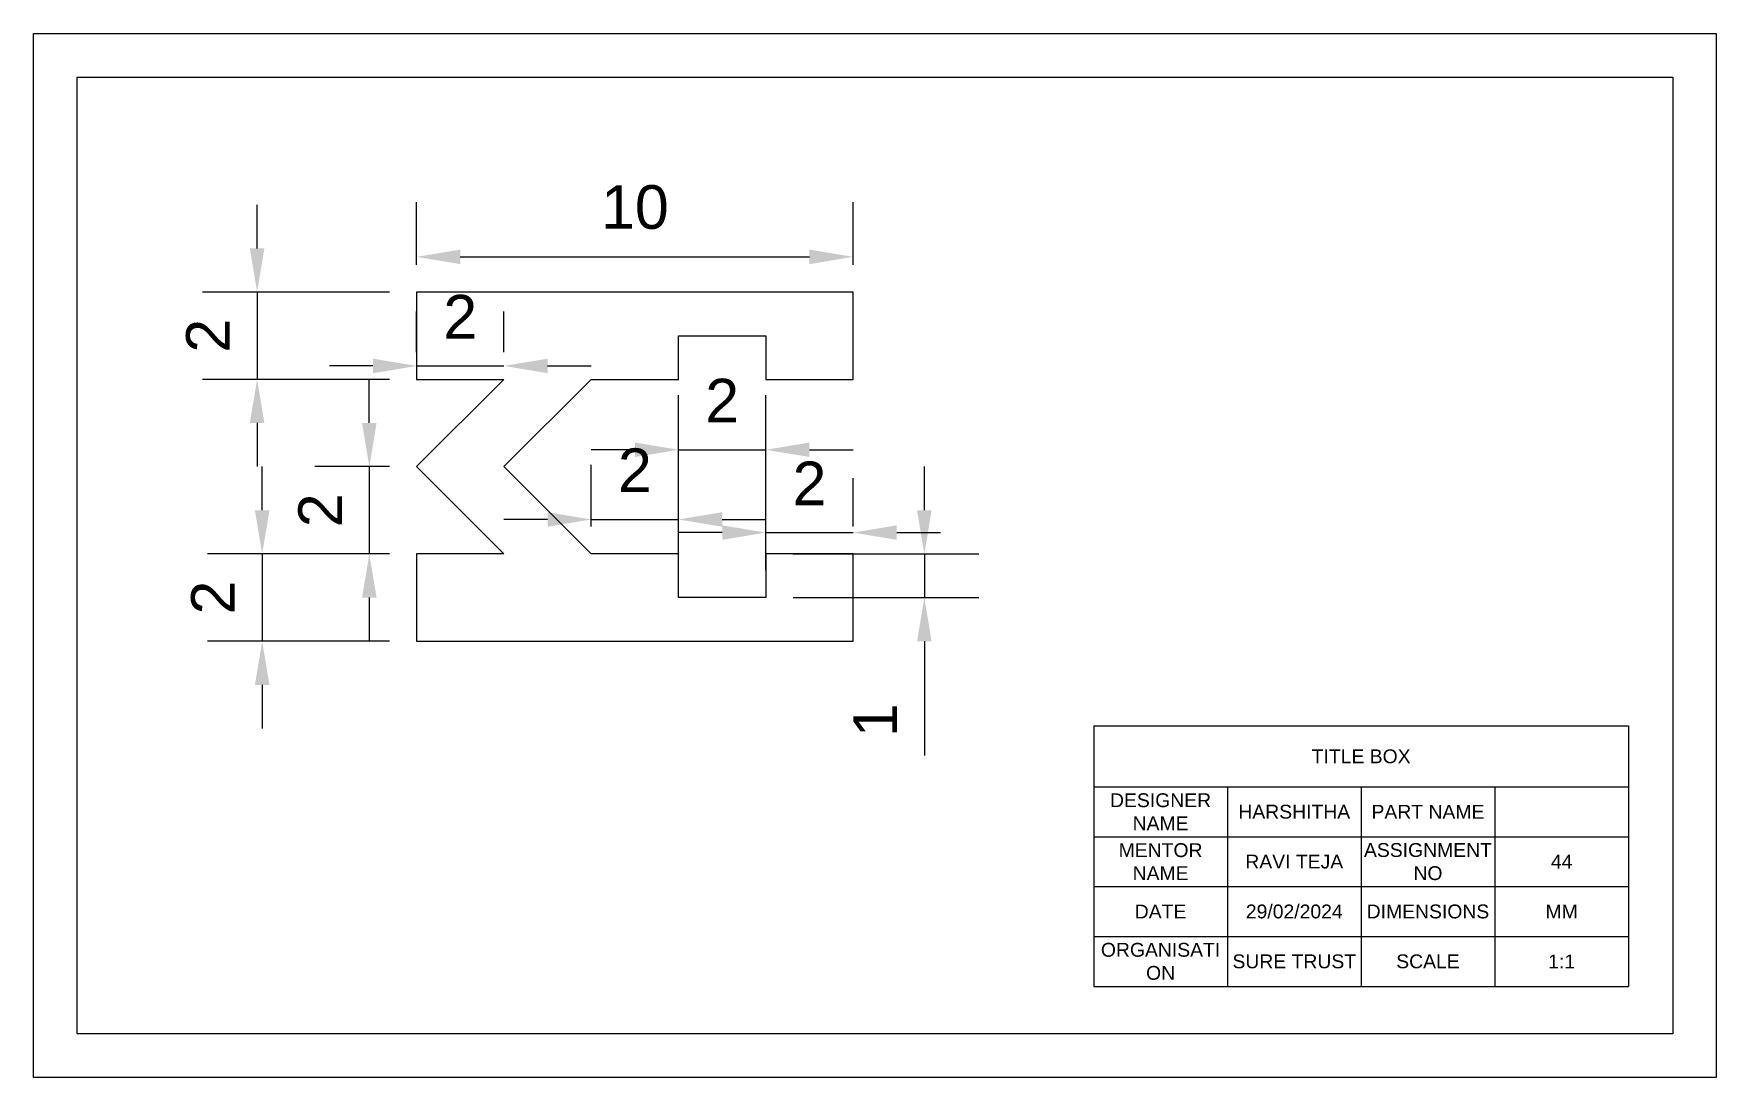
# Model space of a CAD drawing. Header units: millimetres. Extents: x 1 to 354, y -13 to 15.
# Drawn here: x 194.48 to 233.04, y -9.35 to 14.56 of the extents above; entities that cross this region are included whole.
import ezdxf

# ---------------------------------------------------------------- set-up
doc = ezdxf.new("R2010")
doc.units = ezdxf.units.MM
doc.styles.get("Standard").update_dxf_attribs({"font": 'arial.ttf'})
doc.dimstyles.new('ISO-25', dxfattribs={"dimtxt": 1, "dimasz": 1, "dimexe": 1.25, "dimexo": 0.625, "dimtad": 1, "dimtxsty": 'Standard', "dimcen": 2.5, "dimadec": 0, "dimazin": 0, "dimtfac": 1, "dimtmove": 0, "dimatfit": 3, "dimfxl": 1, "dimarcsym": 0})

msp = doc.modelspace()

# ---------------------------------------------------------------- texts
at = {"attachment_point": 5}
for s, width, insert, char_height in [('TITLE BOX', 12.25141, (224.898, -1.996), 0.3174), ('DESIGNER NAME', 3.06285, (220.303, -3.265), 0.31744), ('HARSHITHA', 3.06285, (223.366, -3.265), 0.3174), ('PART NAME', 3.06285, (226.429, -3.265), 0.3174), ('MENTOR NAME', 3.06285, (220.303, -4.408), 0.31744), ('ASSIGNMENT NO', 3.06285, (226.429, -4.408), 0.31744), ('RAVI TEJA', 3.06285, (223.366, -4.408), 0.3174), ('44', 3.06285, (229.492, -4.408), 0.3174), ('DATE', 3.06285, (220.303, -5.551), 0.3174), ('29/02/2024', 3.06285, (223.366, -5.551), 0.3174), ('DIMENSIONS', 3.06285, (226.429, -5.551), 0.3174), ('MM', 3.06285, (229.492, -5.551), 0.3174), ('ORGANISATI\\PON', 3.06285, (220.303, -6.694), 0.3174), ('SURE TRUST', 3.06285, (223.366, -6.694), 0.3174), ('SCALE', 3.06285, (226.429, -6.694), 0.3174), ('1:1', 3.06285, (229.492, -6.694), 0.3174)]:
    msp.add_mtext_dynamic_manual_height_columns(s, width=width, gutter_width=1.587, heights=[0], dxfattribs=dict(at, insert=insert, char_height=char_height))

# ---------------------------------------------------------------- blocks, each defined once
blk = doc.blocks.new('*D18')
at = {"color": 0, "lineweight": -2, "transparency": 16777216}
for p, q in [((203.259, 9.268), (203.259, 10.7)), ((213.259, 9.268), (213.259, 10.7)), ((204.259, 9.45), (212.259, 9.45))]:
    blk.add_line(p, q, dxfattribs=at)
at = {"color": 0, "transparency": 16777216}
for points in [[(204.259, 9.616), (204.259, 9.283), (203.259, 9.45)], [(212.259, 9.616), (212.259, 9.283), (213.259, 9.45)]]:
    blk.add_solid(points, dxfattribs=at)
at = {"layer": 'Defpoints', "color": 0, "transparency": 16777216}
for p in [(213.259, 9.45), (203.259, 8.643), (213.259, 8.643)]:
    blk.add_point(p, dxfattribs=at)
at = {"color": 0, "transparency": 16777216, "insert": (208.259, 10.585), "char_height": 1, "attachment_point": 5}
blk.add_mtext('10', dxfattribs=at)
blk = doc.blocks.new('*D19')
at = {"color": 0, "lineweight": -2, "transparency": 16777216}
for p, q in [((199.604, 9.643), (199.604, 10.643)), ((202.634, 8.643), (198.354, 8.643)), ((199.604, 8.643), (199.604, 6.643)), ((202.634, 6.643), (198.354, 6.643)), ((199.604, 5.643), (199.604, 4.643))]:
    blk.add_line(p, q, dxfattribs=at)
at = {"color": 0, "transparency": 16777216}
for points in [[(199.437, 9.643), (199.77, 9.643), (199.604, 8.643)], [(199.437, 5.643), (199.77, 5.643), (199.604, 6.643)]]:
    blk.add_solid(points, dxfattribs=at)
at = {"layer": 'Defpoints', "color": 0, "transparency": 16777216}
for p in [(203.259, 8.643), (199.604, 6.643), (203.259, 6.643)]:
    blk.add_point(p, dxfattribs=at)
at = {"color": 0, "transparency": 16777216, "insert": (198.477, 7.643), "char_height": 1, "attachment_point": 5, "rotation": 90}
blk.add_mtext('2', dxfattribs=at)
blk = doc.blocks.new('*D20')
at = {"color": 0, "lineweight": -2, "transparency": 16777216}
for p, q in [((203.259, 7.268), (203.259, 8.2)), ((205.259, 7.268), (205.259, 8.2)), ((202.259, 6.95), (201.259, 6.95)), ((203.259, 6.95), (205.259, 6.95)), ((206.259, 6.95), (207.259, 6.95))]:
    blk.add_line(p, q, dxfattribs=at)
at = {"color": 0, "transparency": 16777216}
for points in [[(202.259, 7.117), (202.259, 6.784), (203.259, 6.95)], [(206.259, 7.117), (206.259, 6.784), (205.259, 6.95)]]:
    blk.add_solid(points, dxfattribs=at)
at = {"layer": 'Defpoints', "color": 0, "transparency": 16777216}
for p in [(205.259, 6.95), (203.259, 6.643), (205.259, 6.643)]:
    blk.add_point(p, dxfattribs=at)
at = {"color": 0, "transparency": 16777216, "insert": (204.259, 8.077), "char_height": 1, "attachment_point": 5}
blk.add_mtext('2', dxfattribs=at)
blk = doc.blocks.new('*D21')
at = {"color": 0, "lineweight": -2, "transparency": 16777216}
for p, q in [((202.175, 5.643), (202.175, 6.643)), ((202.634, 4.643), (200.925, 4.643)), ((202.175, 4.643), (202.175, 2.643)), ((202.634, 2.643), (200.925, 2.643)), ((202.175, 1.643), (202.175, 0.643))]:
    blk.add_line(p, q, dxfattribs=at)
at = {"color": 0, "transparency": 16777216}
for points in [[(202.008, 5.643), (202.341, 5.643), (202.175, 4.643)], [(202.008, 1.643), (202.341, 1.643), (202.175, 2.643)]]:
    blk.add_solid(points, dxfattribs=at)
at = {"layer": 'Defpoints', "color": 0, "transparency": 16777216}
for p in [(203.259, 4.643), (202.175, 2.643), (203.259, 2.643)]:
    blk.add_point(p, dxfattribs=at)
at = {"color": 0, "transparency": 16777216, "insert": (201.048, 3.643), "char_height": 1, "attachment_point": 5, "rotation": 90}
blk.add_mtext('2', dxfattribs=at)
blk = doc.blocks.new('*D22')
at = {"color": 0, "lineweight": -2, "transparency": 16777216}
for p, q in [((199.72, 3.643), (199.72, 4.643)), ((202.634, 2.643), (198.47, 2.643)), ((199.72, 2.643), (199.72, 0.643)), ((202.634, 0.643), (198.47, 0.643)), ((199.72, -0.357), (199.72, -1.357))]:
    blk.add_line(p, q, dxfattribs=at)
at = {"color": 0, "transparency": 16777216}
for points in [[(199.553, 3.643), (199.886, 3.643), (199.72, 2.643)], [(199.553, -0.357), (199.886, -0.357), (199.72, 0.643)]]:
    blk.add_solid(points, dxfattribs=at)
at = {"layer": 'Defpoints', "color": 0, "transparency": 16777216}
for p in [(203.259, 2.643), (199.72, 0.643), (203.259, 0.643)]:
    blk.add_point(p, dxfattribs=at)
at = {"color": 0, "transparency": 16777216, "insert": (198.592, 1.643), "char_height": 1, "attachment_point": 5, "rotation": 90}
blk.add_mtext('2', dxfattribs=at)
blk = doc.blocks.new('*D23')
at = {"color": 0, "lineweight": -2, "transparency": 16777216}
for p, q in [((207.259, 3.268), (207.259, 4.682)), ((209.259, 3.268), (209.259, 4.682)), ((206.259, 3.432), (205.259, 3.432)), ((207.259, 3.432), (209.259, 3.432)), ((210.259, 3.432), (211.259, 3.432))]:
    blk.add_line(p, q, dxfattribs=at)
at = {"color": 0, "transparency": 16777216}
for points in [[(206.259, 3.599), (206.259, 3.266), (207.259, 3.432)], [(210.259, 3.599), (210.259, 3.266), (209.259, 3.432)]]:
    blk.add_solid(points, dxfattribs=at)
at = {"layer": 'Defpoints', "color": 0, "transparency": 16777216}
for p in [(209.259, 3.432), (207.259, 2.643), (209.259, 2.643)]:
    blk.add_point(p, dxfattribs=at)
at = {"color": 0, "transparency": 16777216, "insert": (208.259, 4.56), "char_height": 1, "attachment_point": 5}
blk.add_mtext('2', dxfattribs=at)
blk = doc.blocks.new('*D24')
at = {"color": 0, "lineweight": -2, "transparency": 16777216}
for p, q in [((209.259, 2.268), (209.259, 6.279)), ((211.259, 2.268), (211.259, 6.279)), ((208.259, 5.029), (207.259, 5.029)), ((209.259, 5.029), (211.259, 5.029)), ((212.259, 5.029), (213.259, 5.029))]:
    blk.add_line(p, q, dxfattribs=at)
at = {"color": 0, "transparency": 16777216}
for points in [[(208.259, 5.196), (208.259, 4.863), (209.259, 5.029)], [(212.259, 5.196), (212.259, 4.863), (211.259, 5.029)]]:
    blk.add_solid(points, dxfattribs=at)
at = {"layer": 'Defpoints', "color": 0, "transparency": 16777216}
for p in [(211.259, 5.029), (209.259, 1.643), (211.259, 1.643)]:
    blk.add_point(p, dxfattribs=at)
at = {"color": 0, "transparency": 16777216, "insert": (210.259, 6.156), "char_height": 1, "attachment_point": 5}
blk.add_mtext('2', dxfattribs=at)
blk = doc.blocks.new('*D25')
at = {"color": 0, "lineweight": -2, "transparency": 16777216}
for p, q in [((211.259, 3.268), (211.259, 4.382)), ((213.259, 3.268), (213.259, 4.382)), ((210.259, 3.132), (209.259, 3.132)), ((211.259, 3.132), (213.259, 3.132)), ((214.259, 3.132), (215.259, 3.132))]:
    blk.add_line(p, q, dxfattribs=at)
at = {"color": 0, "transparency": 16777216}
for points in [[(210.259, 3.298), (210.259, 2.965), (211.259, 3.132)], [(214.259, 3.298), (214.259, 2.965), (213.259, 3.132)]]:
    blk.add_solid(points, dxfattribs=at)
at = {"layer": 'Defpoints', "color": 0, "transparency": 16777216}
for p in [(213.259, 3.132), (211.259, 2.643), (213.259, 2.643)]:
    blk.add_point(p, dxfattribs=at)
at = {"color": 0, "transparency": 16777216, "insert": (212.259, 4.259), "char_height": 1, "attachment_point": 5}
blk.add_mtext('2', dxfattribs=at)
blk = doc.blocks.new('*D26')
at = {"color": 0, "lineweight": -2, "transparency": 16777216}
for p, q in [((214.891, 3.643), (214.891, 4.643)), ((211.884, 2.643), (216.141, 2.643)), ((214.891, 2.643), (214.891, 1.643)), ((211.884, 1.643), (216.141, 1.643)), ((214.891, 0.643), (214.891, -1.976))]:
    blk.add_line(p, q, dxfattribs=at)
at = {"color": 0, "transparency": 16777216}
for points in [[(214.724, 3.643), (215.057, 3.643), (214.891, 2.643)], [(214.724, 0.643), (215.057, 0.643), (214.891, 1.643)]]:
    blk.add_solid(points, dxfattribs=at)
at = {"layer": 'Defpoints', "color": 0, "transparency": 16777216}
for p in [(211.259, 2.643), (211.259, 1.643), (214.891, 1.643)]:
    blk.add_point(p, dxfattribs=at)
at = {"color": 0, "transparency": 16777216, "insert": (213.764, -1.166), "char_height": 1, "attachment_point": 5, "rotation": 90}
blk.add_mtext('1', dxfattribs=at)
blk = doc.blocks.new('*T56')
at = {"color": 0, "linetype": 'ByBlock', "lineweight": -2, "transparency": 16777216}
for p, q in [((0, 0), (12.251, 0)), ((0, 0), (0, -5.968)), ((12.251, 0), (12.251, -5.968)), ((0, -1.397), (12.251, -1.397)), ((3.063, -1.397), (3.063, -5.968)), ((6.126, -1.397), (6.126, -5.968)), ((9.189, -1.397), (9.189, -5.968)), ((0, -2.54), (12.251, -2.54)), ((0, -3.682), (12.251, -3.682)), ((0, -4.825), (12.251, -4.825)), ((0, -5.968), (12.251, -5.968))]:
    blk.add_line(p, q, dxfattribs=at)

# ---------------------------------------------------------------- dimensions: what is measured, and where the dimension line sits
for base, p1, p2, picture, middle in [((213.259, 9.45), (203.259, 8.643), (213.259, 8.643), '*D18', (208.259, 10.585)), ((205.259, 6.95), (203.259, 6.643), (205.259, 6.643), '*D20', (204.259, 8.077)), ((211.259, 5.029), (209.259, 1.643), (211.259, 1.643), '*D24', (210.259, 6.156)), ((209.259, 3.432), (207.259, 2.643), (209.259, 2.643), '*D23', (208.259, 4.56)), ((213.259, 3.132), (211.259, 2.643), (213.259, 2.643), '*D25', (212.259, 4.259))]:
    dim = msp.add_linear_dim(base=base, p1=p1, p2=p2, dimstyle='ISO-25')
    dim.commit()
    dim.dimension.update_dxf_attribs({"geometry": picture, "text_midpoint": middle})
dim = msp.add_linear_dim(base=(199.604, 6.643), p1=(203.259, 8.643), p2=(203.259, 6.643), angle=90, dimstyle='ISO-25')
dim.commit()
dim.dimension.update_dxf_attribs({"geometry": '*D19', "text_midpoint": (199.604, 7.643), "dimtype": 160})
for base, p1, p2, picture, middle in [((202.175, 2.643), (203.259, 4.643), (203.259, 2.643), '*D21', (201.048, 3.643)), ((199.72, 0.643), (203.259, 2.643), (203.259, 0.643), '*D22', (198.592, 1.643)), ((214.891, 1.643), (211.259, 2.643), (211.259, 1.643), '*D26', (213.764, -1.166))]:
    dim = msp.add_linear_dim(base=base, p1=p1, p2=p2, angle=90, dimstyle='ISO-25')
    dim.commit()
    dim.dimension.update_dxf_attribs({"geometry": picture, "text_midpoint": middle})

# ---------------------------------------------------------------- linework, layer by layer
for p, q in [((213.259, 8.643), (203.259, 8.643)), ((203.259, 8.643), (203.259, 6.643)), ((213.259, 6.643), (213.259, 8.643)), ((209.259, 6.643), (209.259, 7.643)), ((209.259, 7.643), (211.259, 7.643)), ((211.259, 7.643), (211.259, 6.643)), ((203.259, 6.643), (205.259, 6.643)), ((205.259, 6.643), (203.259, 4.643)), ((205.259, 4.643), (207.259, 6.643)), ((207.259, 6.643), (209.259, 6.643)), ((211.259, 6.643), (213.259, 6.643)), ((203.259, 4.643), (205.259, 2.643)), ((207.259, 2.643), (205.259, 4.643)), ((205.259, 2.643), (203.259, 2.643)), ((203.259, 2.643), (203.259, 0.643)), ((209.259, 2.643), (207.259, 2.643)), ((209.259, 1.643), (209.259, 2.643)), ((213.259, 2.643), (211.259, 2.643)), ((211.259, 2.643), (211.259, 1.643)), ((213.259, 0.643), (213.259, 2.643)), ((211.259, 1.643), (209.259, 1.643)), ((203.259, 0.643), (213.259, 0.643))]:
    msp.add_line(p, q)
for points in [[(194.484, 14.564), (233.036, 14.564), (233.036, -9.35), (194.484, -9.35)], [(195.484, 13.564), (232.036, 13.564), (232.036, -8.35), (195.484, -8.35)]]:
    msp.add_lwpolyline(points, close=True)

# ---------------------------------------------------------------- block references
msp.add_blockref('*T56', (218.772, -1.297))

msp.set_redraw_order([(e.dxf.handle, doc.entitydb.next_handle()) for e in msp.query("TEXT MTEXT ATTDEF DIMENSION ARC_DIMENSION")])  # texts and dimensions are drawn at this point

doc.saveas('drawing.dxf')
